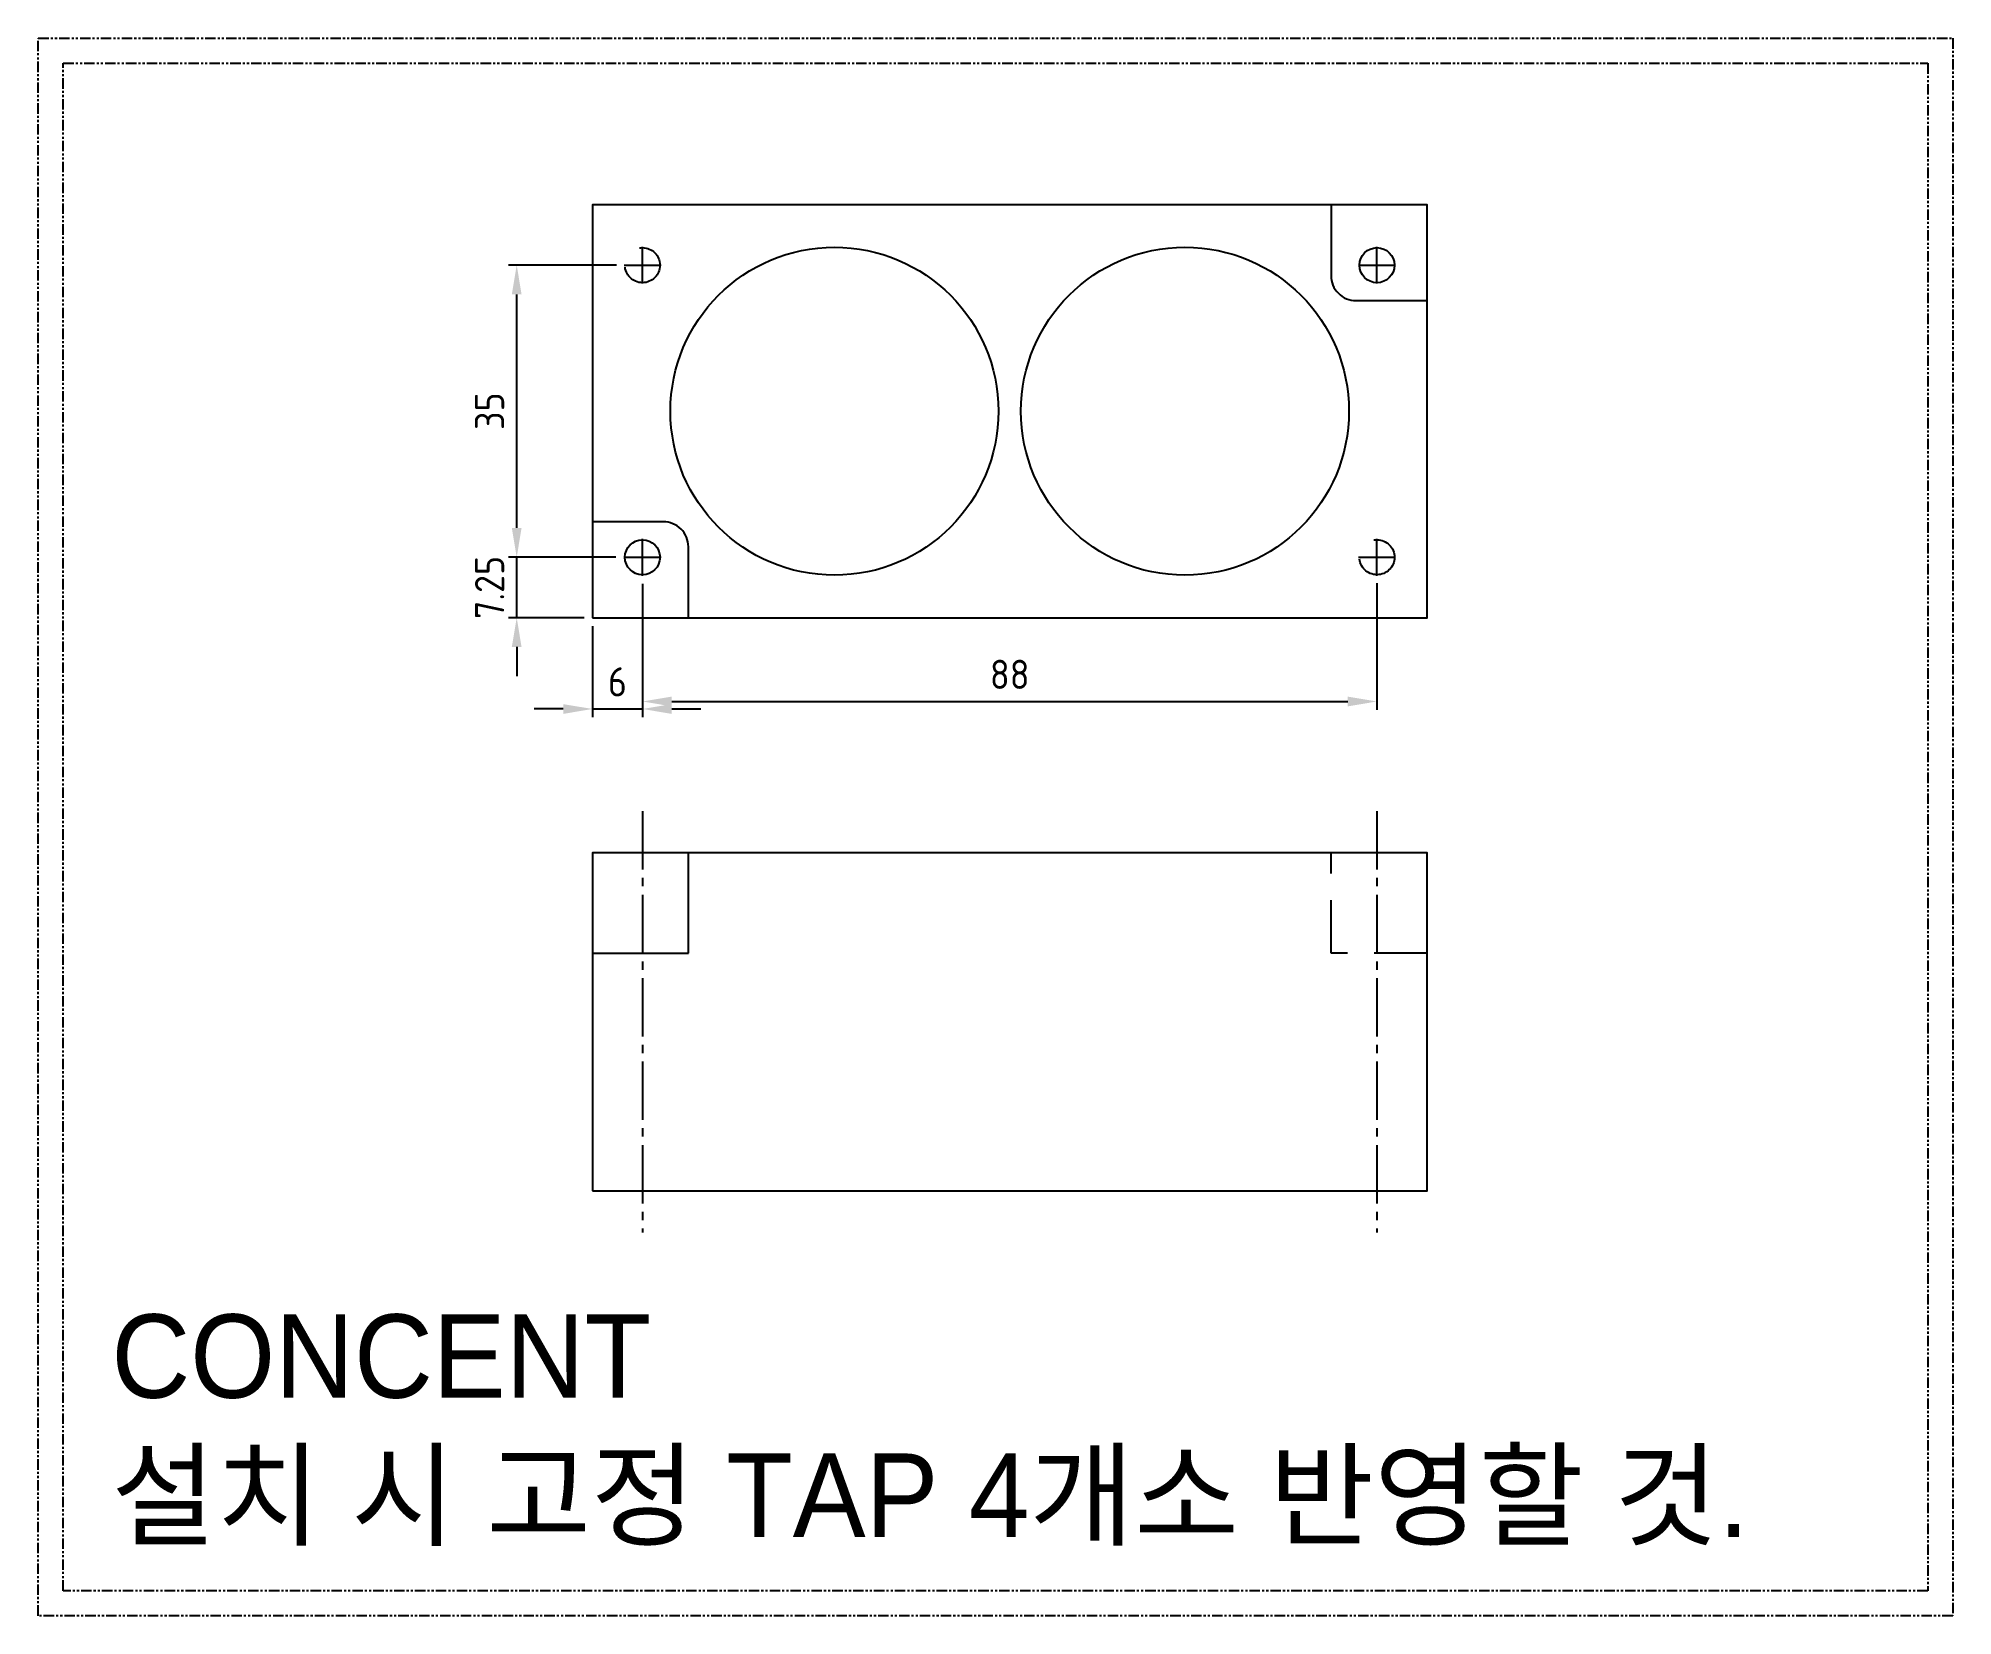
# Model space of a CAD drawing. Header units: millimetres. Extents: x 24815 to 37207, y -9299 to 5469.
# Drawn here: x 36352.1 to 36581.5, y 2589.8 to 2778.9 of the extents above; entities that cross this region are included whole.
import ezdxf

# ---------------------------------------------------------------- set-up
doc = ezdxf.new("R2010")
doc.units = ezdxf.units.MM
for name, pattern in [('CENTER1', [10, 7, -1, 1, -1]), ('HIDDEN', [9.525, 6.35, -3.175]), ('PHANTOM', [2.5, 1.25, -0.25, 0.25, -0.25, 0.25, -0.25])]:
    doc.linetypes.add(name, pattern=pattern)
doc.styles.add('ROMANT', font='romant')
doc.styles.get("Standard").update_dxf_attribs({"font": 'ISOCP.SHX', "bigfont": 'WHGTXT.SHX'})
doc.dimstyles.new('AM_ISO$0', dxfattribs={"dimtxt": 3.5, "dimasz": 3.5, "dimexe": 1, "dimexo": 1, "dimgap": 1.5, "dimtad": 1, "dimdsep": 46, "dimtxsty": 'Standard', "dimcen": 0, "dimclrd": 256, "dimclre": 256, "dimclrt": 2, "dimadec": 0, "dimazin": 2, "dimtp": 0.1, "dimtm": 0.1, "dimtfac": 0.71, "dimtdec": 3, "dimtmove": 0, "dimatfit": 3, "dimfxl": 0, "dimlwd": -1, "dimlwe": -1, "dimarcsym": 0})

msp = doc.modelspace()

# ---------------------------------------------------------------- texts
at = {"color": 0, "insert": (36360.845, 2625.952, 0), "char_height": 10, "width": 348.0128, "attachment_point": 1, "style": 'ROMANT'}
msp.add_mtext('{\\fGulim|b0|i0|c129|p2;CONCENT\\P설치 시 고정 TAP 4개소 반영할 것.}', dxfattribs=at)

# ---------------------------------------------------------------- blocks, each defined once
blk = doc.blocks.new('*D799')
at = {"linetype": 'ByBlock'}
for p, q in [((36424.48, 2713.48), (36424.48, 2697.5)), ((36418.48, 2708.43), (36418.48, 2697.5)), ((36414.98, 2698.5), (36411.48, 2698.5)), ((36418.48, 2698.5), (36424.48, 2698.5)), ((36427.98, 2698.5), (36431.48, 2698.5))]:
    blk.add_line(p, q, dxfattribs=at)
for points in [[(36414.98, 2699.08), (36414.98, 2697.91), (36418.48, 2698.5)], [(36427.98, 2699.08), (36427.98, 2697.91), (36424.48, 2698.5)]]:
    blk.add_solid(points)
at = {"layer": 'Defpoints', "color": 0}
for p in [(36424.48, 2714.48), (36418.48, 2709.43), (36424.48, 2698.5)]:
    blk.add_point(p, dxfattribs=at)
at = {"color": 2, "insert": (36421.48, 2701.75), "char_height": 3.5, "attachment_point": 5}
blk.add_mtext('6', dxfattribs=at)
blk = doc.blocks.new('*D800')
at = {"linetype": 'ByBlock'}
for p, q in [((36424.48, 2713.48), (36424.48, 2698.4)), ((36512.48, 2713.59), (36512.48, 2698.4)), ((36427.98, 2699.4), (36508.98, 2699.4))]:
    blk.add_line(p, q, dxfattribs=at)
for points in [[(36427.98, 2699.98), (36427.98, 2698.81), (36424.48, 2699.4)], [(36508.98, 2699.98), (36508.98, 2698.81), (36512.48, 2699.4)]]:
    blk.add_solid(points)
at = {"layer": 'Defpoints', "color": 0}
for p in [(36424.48, 2714.48), (36512.48, 2714.59), (36512.48, 2699.4)]:
    blk.add_point(p, dxfattribs=at)
at = {"color": 2, "insert": (36468.48, 2702.65), "char_height": 3.5, "attachment_point": 5}
blk.add_mtext('88', dxfattribs=at)
blk = doc.blocks.new('*D801')
at = {"linetype": 'ByBlock'}
for p, q in [((36409.41, 2720.19), (36409.41, 2723.69)), ((36421.27, 2716.69), (36408.41, 2716.69)), ((36409.41, 2709.43), (36409.41, 2716.69)), ((36417.48, 2709.43), (36408.41, 2709.43)), ((36409.41, 2705.93), (36409.41, 2702.43))]:
    blk.add_line(p, q, dxfattribs=at)
for points in [[(36408.82, 2720.19), (36409.99, 2720.19), (36409.41, 2716.69)], [(36408.82, 2705.93), (36409.99, 2705.93), (36409.41, 2709.43)]]:
    blk.add_solid(points)
at = {"layer": 'Defpoints', "color": 0}
for p in [(36409.41, 2716.69), (36422.27, 2716.69), (36418.48, 2709.43)]:
    blk.add_point(p, dxfattribs=at)
at = {"color": 2, "insert": (36406.16, 2713.06), "char_height": 3.5, "attachment_point": 5, "rotation": 90}
blk.add_mtext('7.25', dxfattribs=at)
blk = doc.blocks.new('*D802')
at = {"linetype": 'ByBlock'}
for p, q in [((36421.38, 2751.69), (36408.41, 2751.69)), ((36409.41, 2720.19), (36409.41, 2748.19)), ((36421.27, 2716.69), (36408.41, 2716.69))]:
    blk.add_line(p, q, dxfattribs=at)
for points in [[(36408.82, 2748.19), (36409.99, 2748.19), (36409.41, 2751.69)], [(36408.82, 2720.19), (36409.99, 2720.19), (36409.41, 2716.69)]]:
    blk.add_solid(points)
at = {"layer": 'Defpoints', "color": 0}
for p in [(36409.41, 2751.69), (36422.38, 2751.69), (36422.27, 2716.69)]:
    blk.add_point(p, dxfattribs=at)
at = {"color": 2, "insert": (36406.16, 2734.19), "char_height": 3.5, "attachment_point": 5, "rotation": 90}
blk.add_mtext('35', dxfattribs=at)

# ---------------------------------------------------------------- dimensions: what is measured, and where the dimension line sits
dim = msp.add_linear_dim(base=(36409.408, 2751.685, 0), p1=(36422.268, 2716.686, 0), p2=(36422.378, 2751.685, 0), angle=90, dimstyle='AM_ISO$0', override={"dimtmove": 1, "dimfxl": 0.18})
dim.commit()
dim.dimension.update_dxf_attribs({"geometry": '*D802', "text_midpoint": (36406.158, 2734.185, 0)})
dim = msp.add_linear_dim(base=(36409.408, 2716.686, 0), p1=(36418.478, 2709.435, 0), p2=(36422.268, 2716.686, 0), angle=90, dimstyle='AM_ISO$0', override={"dimfxl": 0.18})
dim.commit()
dim.dimension.update_dxf_attribs({"geometry": '*D801', "text_midpoint": (36409.408, 2713.06, 0), "dimtype": 160})
for base, p1, p2, override, picture, middle in [((36424.478, 2698.498, 0), (36418.478, 2709.435, 0), (36424.478, 2714.475, 0), {"dimfxl": 0.18}, '*D799', (36421.478, 2701.748, 0)), ((36512.478, 2699.398, 0), (36424.478, 2714.475, 0), (36512.478, 2714.585, 0), {"dimtmove": 1, "dimfxl": 0.18}, '*D800', (36468.478, 2702.648, 0))]:
    dim = msp.add_linear_dim(base=base, p1=p1, p2=p2, dimstyle='AM_ISO$0', override=override)
    dim.commit()
    dim.dimension.update_dxf_attribs({"geometry": picture, "text_midpoint": middle})

# ---------------------------------------------------------------- linework, layer by layer
at = {"color": 1, "linetype": 'CENTER1'}
for p, q in [((36424.478, 2749.475, 0), (36424.478, 2753.895, 0)), ((36512.478, 2749.475, 0), (36512.478, 2753.895, 0)), ((36422.268, 2751.685, 0), (36426.688, 2751.685, 0)), ((36510.268, 2751.685, 0), (36514.688, 2751.685, 0)), ((36424.478, 2714.475, 0), (36424.478, 2718.895, 0)), ((36512.478, 2714.475, 0), (36512.478, 2718.895, 0)), ((36422.268, 2716.686, 0), (36426.688, 2716.685, 0)), ((36510.268, 2716.685, 0), (36514.688, 2716.685, 0)), ((36424.478, 2686.246, 0), (36424.478, 2635.746, 0)), ((36512.478, 2686.246, 0), (36512.478, 2635.746, 0))]:
    msp.add_line(p, q, dxfattribs=at)
for p, q in [((36429.978, 2669.246, 0), (36429.978, 2681.246, 0)), ((36418.478, 2669.246, 0), (36429.978, 2669.246, 0))]:
    msp.add_line(p, q)
at = {"color": 2, "linetype": 'HIDDEN'}
for p, q in [((36506.978, 2669.246, 0), (36506.978, 2681.246, 0)), ((36518.478, 2669.246, 0), (36506.978, 2669.246, 0))]:
    msp.add_line(p, q, dxfattribs=at)
at = {"color": 6, "linetype": 'PHANTOM'}
for points in [[(36352.084, 2778.877), (36581.467, 2778.877), (36581.467, 2589.835), (36352.084, 2589.835)], [(36355.084, 2775.877), (36578.467, 2775.877), (36578.467, 2592.835), (36355.084, 2592.835)]]:
    msp.add_lwpolyline(points, close=True, dxfattribs=at)
at = {"elevation": 0}
for points in [[(36418.478, 2709.435), (36518.478, 2709.435), (36518.478, 2758.935), (36418.478, 2758.935)], [(36418.478, 2640.746), (36518.478, 2640.746), (36518.478, 2681.246), (36418.478, 2681.246)]]:
    msp.add_lwpolyline(points, close=True, dxfattribs=at)
for points in [[(36509.978, 2747.435), (36518.478, 2747.435), (36518.478, 2758.935), (36506.978, 2758.935), (36506.978, 2750.435, 0.4142136)], [(36418.478, 2709.435), (36429.978, 2709.435), (36429.978, 2717.935, 0.4142136), (36426.978, 2720.935), (36418.478, 2720.935)]]:
    msp.add_lwpolyline(points, format="xyb", close=True, dxfattribs=at)
at = {"color": 2, "linetype": 'HIDDEN'}
for centre in [(36424.478, 2751.685, 0), (36512.478, 2716.685, 0)]:
    msp.add_circle(centre, 2.1, dxfattribs=at)
for centre, radius in [((36447.478, 2734.185, 0), 19.65), ((36489.478, 2734.185, 0), 19.65), ((36512.478, 2751.685, 0), 2.1), ((36424.478, 2716.685, 0), 2.1)]:
    msp.add_circle(centre, radius)

msp.set_redraw_order([(e.dxf.handle, doc.entitydb.next_handle()) for e in msp.query("TEXT MTEXT ATTDEF DIMENSION ARC_DIMENSION")])  # texts and dimensions are drawn at this point

doc.saveas('drawing.dxf')
